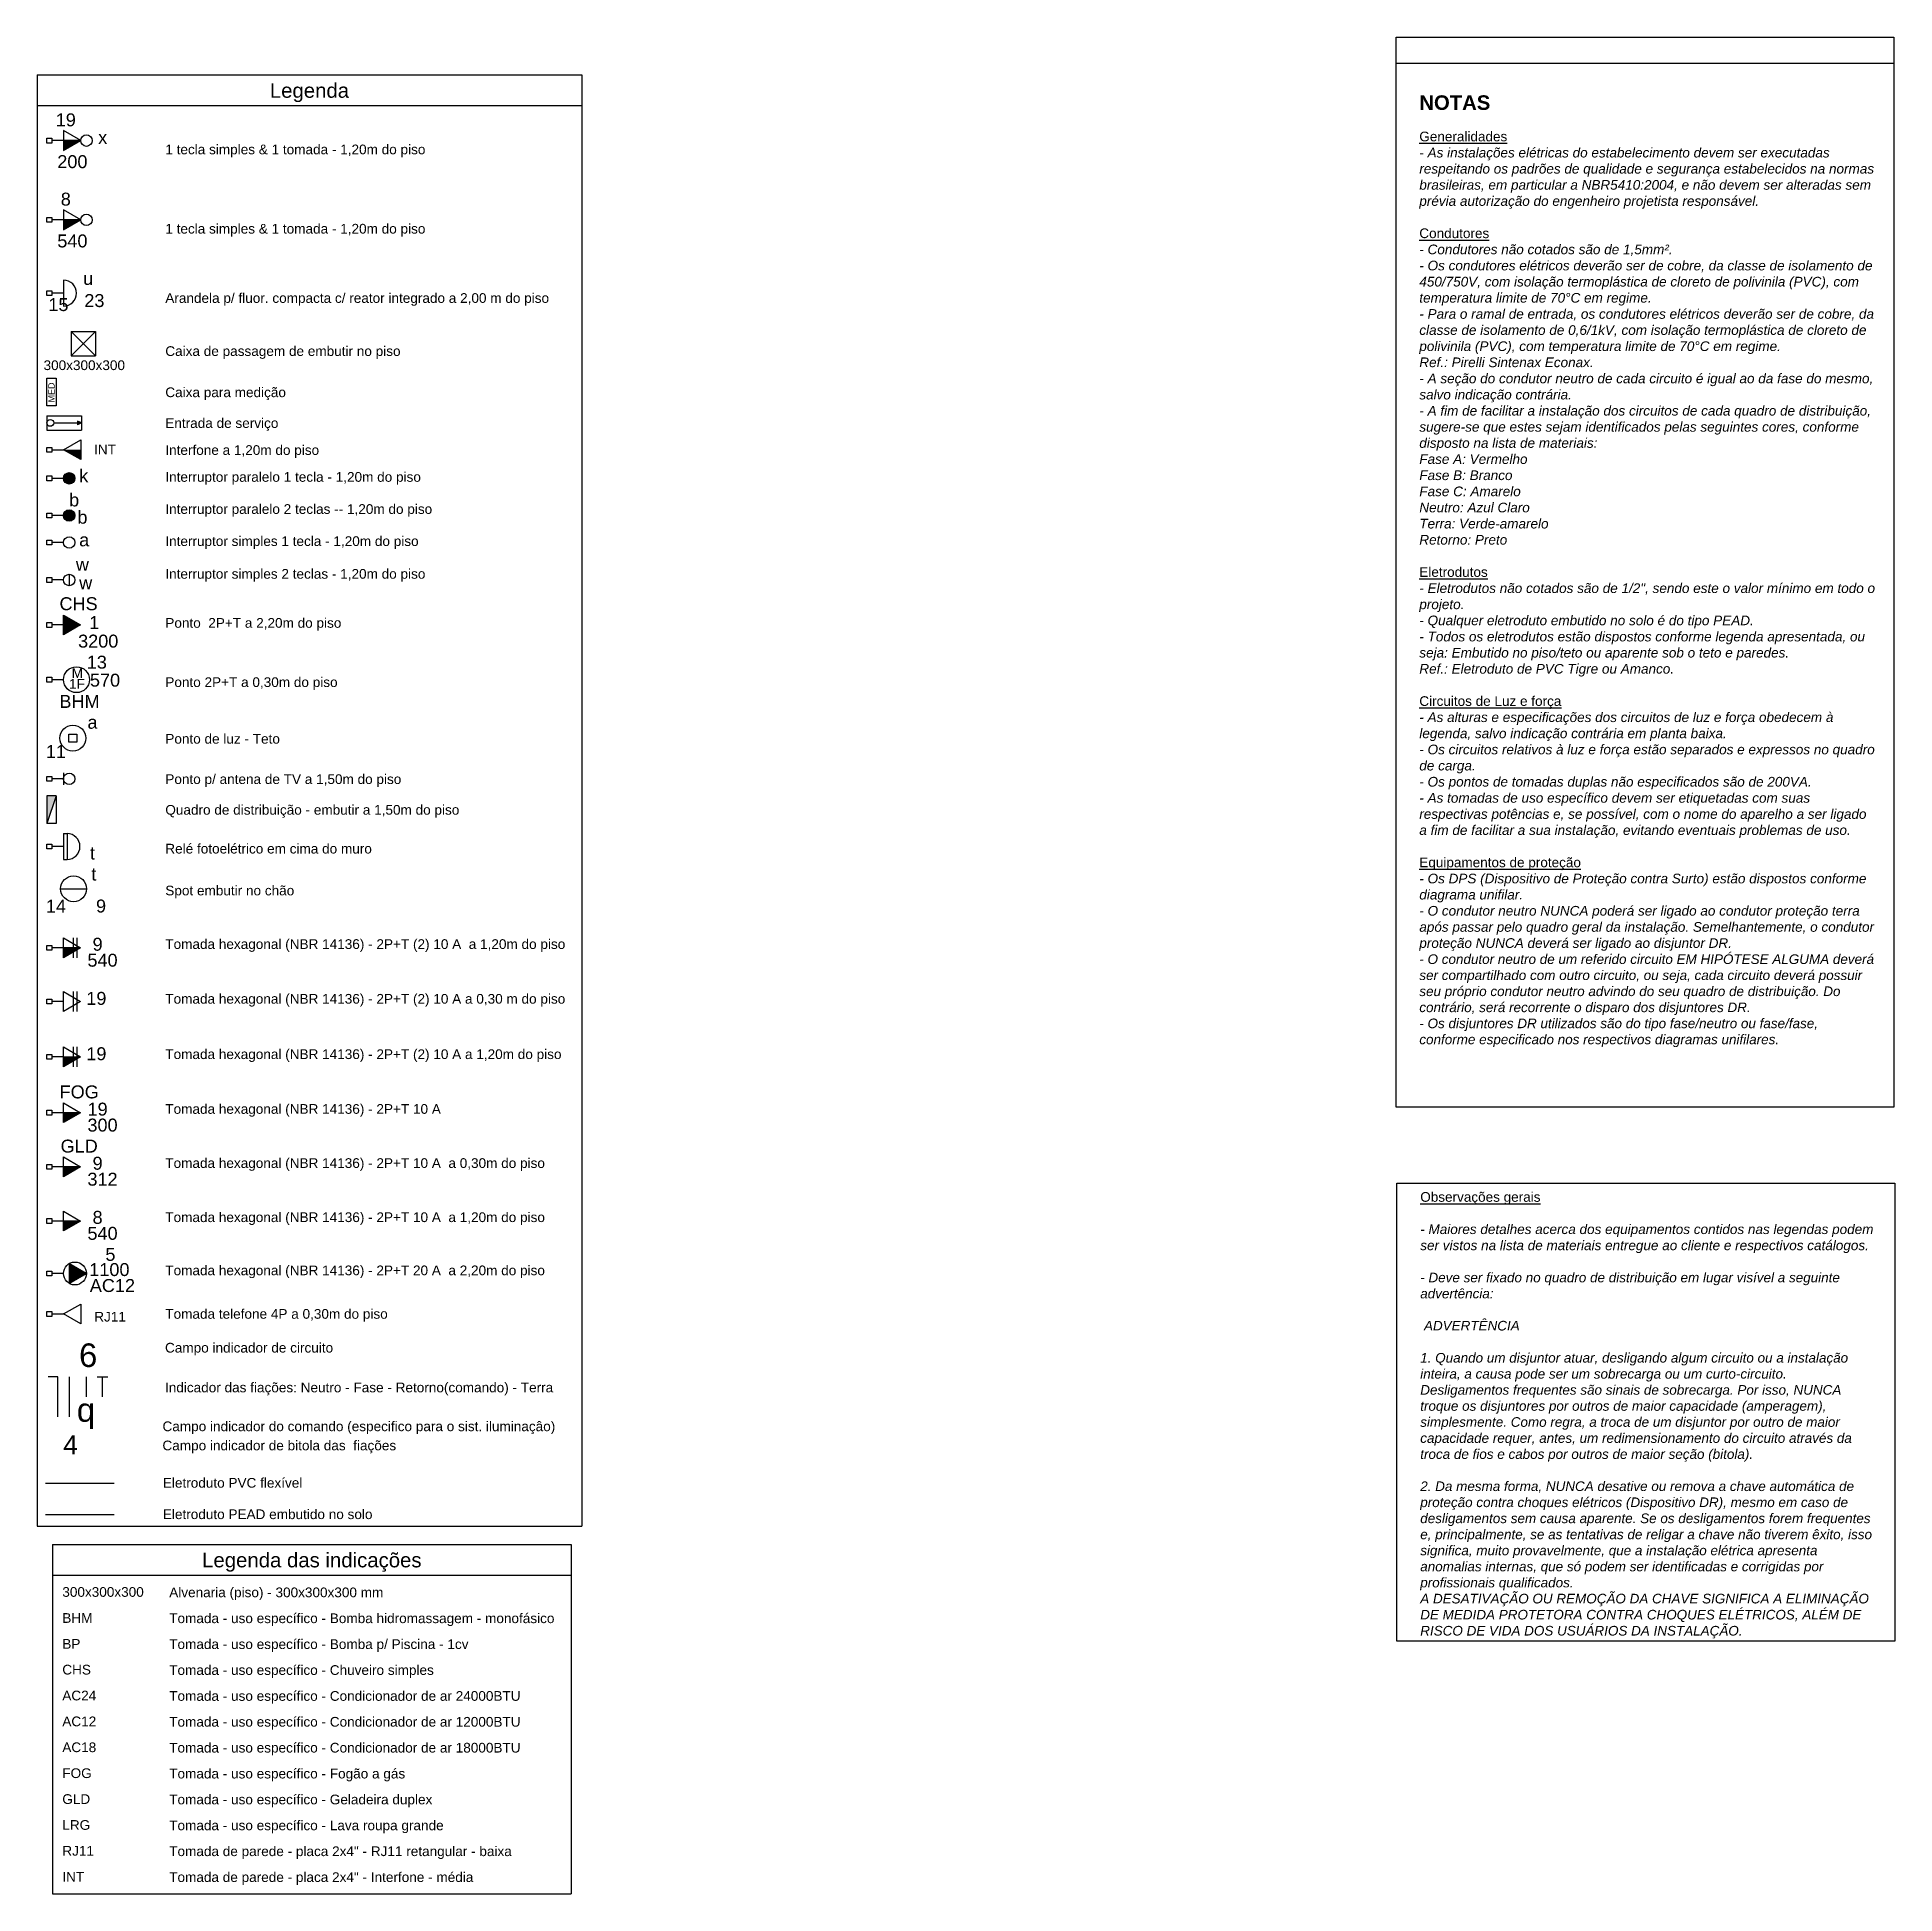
# Model space of a CAD drawing. Header units: millimetres. Extents: x 0 to 55.3, y 20.8 to 61.4.
# Drawn here: x 24.39 to 44.65, y 20.84 to 41.09 of the extents above; entities that cross this region are included whole.
import ezdxf

# ---------------------------------------------------------------- set-up
doc = ezdxf.new("R2010")
doc.units = ezdxf.units.MM
doc.linetypes.add('Dashed', pattern=[0.75, 0.5, -0.25])
for name, color, linetype, lineweight in [('CE-Textos_pontos', 5, 'Continuous', 20), ('DI-Linhas_do_quadro', 1, 'Continuous', 30), ('DI-Textos_do_quadro', 7, 'Continuous', 20), ('DI-Título_do_quadro', 1, 'Continuous', 30), ('EL-Condutos', 4, 'Continuous', 30), ('EL-Pontos', 1, 'Continuous', 30), ('P-SIMBOL', 3, 'Continuous', 30)]:
    doc.layers.add(name, color=color, linetype=linetype, lineweight=lineweight)
doc.styles.add('Arial', font='Arial')

msp = doc.modelspace()

# ---------------------------------------------------------------- texts
at = {"color": 1, "char_height": 0.0792, "width": 4.965163, "attachment_point": 4}
for s, insert in [('{\\fArial|b1|i0|c0|p34;\\H2x;NOTAS\\fArial|b0|i0|c0|p34;\\P\\H0.49998x;\\P\\H1.333x;\\LGeneralidades\\l\\P\\fArial|b0|i1|c0|p34;- As instalações elétricas do estabelecimento devem ser executadas\\Prespeitando os padrões de qualidade e segurança estabelecidos na normas\\Pbrasileiras, em particular a NBR5410:2004, e não devem ser alteradas sem\\Pprévia autorização do engenheiro projetista responsável.\\P\\P\\fArial|b0|i0|c0|p34;\\H0.99998x;\\LCondutores \\P\\fArial|b0|i1|c0|p34;\\l- Condutores não cotados são de 1,5mm².\\P- Os condutores elétricos deverão ser de cobre, da classe de isolamento de\\P450/750V, com isolação termoplástica de cloreto de polivinila (PVC), com\\Ptemperatura limite de 70°C em regime. \\P\\H0.99998x;- Para o ramal de entrada, os condutores elétricos deverão ser de cobre, da\\Pclasse de isolamento de 0,6/1kV, com isolação termoplástica de cloreto de\\Ppolivinila (PVC), com temperatura limite de 70°C em regime. \\PRef.: Pirelli Sintenax Econax.\\P- A seção do condutor neutro de cada circuito é igual ao da fase do mesmo,\\Psalvo indicação contrária.\\P- A fim de facilitar a instalação dos circuitos de cada quadro de distribuição,\\Psugere-se que estes sejam identificados pelas seguintes cores, conforme\\Pdisposto na lista de materiais:\\PFase A: Vermelho\\PFase B: Branco\\PFase C: Amarelo\\PNeutro: Azul Claro\\PTerra: Verde-amarelo\\PRetorno: Preto\\P\\fArial|b0|i0|c0|p34;\\P\\LEletrodutos\\P\\fArial|b0|i1|c0|p34;\\l- Eletrodutos não cotados são de 1/2", sendo este o valor mínimo em todo o\\Pprojeto.\\P- Qualquer eletroduto embutido no solo é do tipo PEAD.\\P- Todos os eletrodutos estão dispostos conforme legenda apresentada, ou\\Pseja: Embutido no piso/teto ou aparente sob o teto e paredes.\\PRef.: Eletroduto de PVC Tigre ou Amanco.\\P\\P\\fArial|b0|i0|c0|p34;\\LCircuitos de Luz e força\\P\\fArial|b0|i1|c0|p34;\\l- As alturas e especificações dos circuitos de luz e força obedecem à\\Plegenda, salvo indicação contrária em planta baixa.\\fArial|b0|i0|c0|p34;\\P\\fArial|b0|i1|c0|p34;- Os circuitos relativos à luz e força estão separados e expressos no quadro\\Pde carga.\\P- Os pontos de tomadas duplas não especificados são de 200VA.\\P- As tomadas de uso específico devem ser etiquetadas com suas\\Prespectivas potências e, se possível, com o nome do aparelho a ser ligado\\Pa fim de facilitar a sua instalação, evitando eventuais problemas de uso.\\P\\P\\fArial|b0|i0|c0|p34;\\LEquipamentos de proteção\\P\\fArial|b0|i1|c0|p34;\\l- Os DPS (Dispositivo de Proteção contra Surto) estão dispostos conforme\\Pdiagrama unifilar.\\P- O condutor neutro NUNCA poderá ser ligado ao condutor proteção terra\\Papós passar pelo quadro geral da instalação. Semelhantemente, o condutor\\Pproteção NUNCA deverá ser ligado ao disjuntor DR.\\P\\H0.99529x;- O condutor neutro de um referido circuito EM HIPÓTESE ALGUMA deverá\\Pser compartilhado com outro circuito, ou seja, cada circuito deverá possuir\\Pseu próprio condutor neutro advindo do seu quadro de distribuição. Do\\Pcontrário, será recorrente o disparo dos disjuntores DR.\\P- Os disjuntores DR utilizados são do tipo fase/neutro ou fase/fase,\\Pconforme especificado nos respectivos diagramas unifilares.\\fArial|b0|i0|c0|p34; }', (39.46704, 35.26645)), ('{\\fArial|b1|i1|c0|p34;\\H1.3329x;                                                          \\P\\P\\fArial|b0|i0|c0|p34;\\LObservações gerais\\P\\P\\fArial|b0|i1|c0|p34;\\l- Maiores detalhes acerca dos equipamentos contidos nas legendas podem\\Pser vistos na lista de materiais entregue ao cliente e respectivos catálogos.\\P\\H0.99529x;\\P- Deve ser fixado no quadro de distribuição em lugar visível a seguinte\\Padvertência:\\P\\P ADVERTÊNCIA\\P\\P1. Quando um disjuntor atuar, desligando algum circuito ou a instalação\\Pinteira, a causa pode ser um sobrecarga ou um curto-circuito.\\PDesligamentos frequentes são sinais de sobrecarga. Por isso, NUNCA\\Ptroque os disjuntores por outros de maior capacidade (amperagem),\\Psimplesmente. Como regra, a troca de um disjuntor por outro de maior\\Pcapacidade requer, antes, um redimensionamento do circuito através da\\Ptroca de fios e cabos por outros de maior seção (bitola).\\P\\P2. Da mesma forma, NUNCA desative ou remova a chave automática de\\Pproteção contra choques elétricos (Dispositivo DR), mesmo em caso de\\Pdesligamentos sem causa aparente. Se os desligamentos forem frequentes\\Pe, principalmente, se as tentativas de religar a chave não tiverem êxito, isso\\Psignifica, muito provavelmente, que a instalação elétrica apresenta\\Panomalias internas, que só podem ser identificadas e corrigidas por\\Pprofissionais qualificados. \\PA DESATIVAÇÃO OU REMOÇÃO DA CHAVE SIGNIFICA A ELIMINAÇÃO\\PDE MEDIDA PROTETORA CONTRA CHOQUES ELÉTRICOS, ALÉM DE\\PRISCO DE VIDA DOS USUÁRIOS DA INSTALAÇÃO.}', (39.477102, 26.234842))]:
    msp.add_mtext(s, dxfattribs=dict(at, insert=insert))
at = {"color": 3, "insert": (25.01389, 36.541543), "char_height": 0.1059, "width": 0.38124, "attachment_point": 7, "line_spacing_factor": 0.798, "style": 'Arial'}
msp.add_mtext('INT', dxfattribs=at)
at = {"layer": 'CE-Textos_pontos', "color": 3, "insert": (25.01539, 27.079843), "char_height": 0.1059, "width": 0.50832, "attachment_point": 7, "line_spacing_factor": 0.798, "style": 'Arial'}
msp.add_mtext('RJ11', dxfattribs=at)
at = {"layer": 'DI-Textos_do_quadro', "char_height": 0.1059, "attachment_point": 7, "line_spacing_factor": 0.798, "style": 'Arial'}
for s, insert, width in [('1 tecla simples & 1 tomada - 1,20m do piso', (25.79039, 39.783096), 5.33736), ('1 tecla simples & 1 tomada - 1,20m do piso', (25.79039, 38.918096), 5.33736), ('Arandela p/ fluor. compacta c/ reator integrado a 2,00 m do piso', (25.79039, 38.162096), 8.13312), ('Caixa de passagem de embutir no piso', (25.79039, 37.583096), 4.57488), ('Caixa para medição', (25.79039, 37.133096), 2.28744), ('Entrada de serviço', (25.79039, 36.797096), 2.28744), ('Interfone a 1,20m do piso', (25.79039, 36.503596), 3.177), ('Interruptor paralelo 1 tecla - 1,20m do piso', (25.79039, 36.210596), 5.59152), ('Interruptor paralelo 2 teclas -- 1,20m do piso', (25.79039, 35.860096), 5.84568), ('Interruptor simples 1 tecla - 1,20m do piso', (25.79039, 35.510096), 5.46444), ('Interruptor simples 2 teclas - 1,20m do piso', (25.79039, 35.153096), 5.59152), ('Ponto  2P+T a 2,20m do piso', (25.79039, 34.618096), 3.43116), ('Ponto 2P+T a 0,30m do piso', (25.79039, 33.971596), 3.30408), ('Ponto de luz - Teto', (25.79039, 33.384043), 2.41452), ('Ponto p/ antena de TV a 1,50m do piso', (25.79039, 32.913596), 4.70196), ('Quadro de distribuição - embutir a 1,50m do piso', (25.79039, 32.578096), 6.09984), ('Relé fotoelétrico em cima do muro', (25.79039, 32.185596), 4.19364), ('Spot embutir no chão', (25.79039, 31.698596), 2.5416), ('Tomada hexagonal (NBR 14136) - 2P+T (2) 10 A  a 1,20m do piso', (25.79039, 31.114096), 7.75188), ('Tomada hexagonal (NBR 14136) - 2P+T (2) 10 A a 0,30 m do piso', (25.79039, 30.517096), 7.75188), ('Tomada hexagonal (NBR 14136) - 2P+T (2) 10 A a 1,20m do piso', (25.79039, 29.913096), 7.6248), ('Tomada hexagonal (NBR 14136) - 2P+T 10 A', (25.79039, 29.315596), 5.0832), ('Tomada hexagonal (NBR 14136) - 2P+T 10 A  a 0,30m do piso', (25.79039, 28.725096), 7.24356), ('Tomada hexagonal (NBR 14136) - 2P+T 10 A  a 1,20m do piso', (25.79039, 28.134596), 7.24356), ('Tomada hexagonal (NBR 14136) - 2P+T 20 A  a 2,20m do piso', (25.79039, 27.554596), 7.24356), ('Tomada telefone 4P a 0,30m do piso', (25.79039, 27.080096), 4.32072), ('Campo indicador de circuito', (25.787103, 26.710985), 7.24356), ('Indicador das fiações: Neutro - Fase - Retorno(comando) - Terra ', (25.786799, 26.276558), 7.24356), ('Campo indicador do comando (especifico para o sist. iluminaçâo)', (25.759593, 25.852771), 7.24356), ('Campo indicador de bitola das  fiações ', (25.758984, 25.643943), 7.24356), ('Eletroduto PVC flexível', (25.763703, 25.267402), 7.24356), ('Eletroduto PEAD embutido no solo', (25.763703, 24.924867), 7.24356), ('Alvenaria (piso) - 300x300x300 mm', (25.83305, 24.042016), 4.19364), ('Tomada - uso específico - Bomba hidromassagem - monofásico', (25.83305, 23.759516), 7.37064), ('Tomada - uso específico - Bomba p/ Piscina - 1cv', (25.83305, 23.477016), 6.09984), ('Tomada - uso específico - Chuveiro simples', (25.83305, 23.194516), 5.33736), ('Tomada - uso específico - Condicionador de ar 24000BTU', (25.83305, 22.912016), 6.86232), ('Tomada - uso específico - Condicionador de ar 12000BTU', (25.83305, 22.630016), 7.6248), ('Tomada - uso específico - Condicionador de ar 18000BTU', (25.83305, 22.347516), 7.6248), ('Tomada - uso específico - Fogão a gás', (25.83305, 22.065016), 4.70196), ('Tomada - uso específico - Geladeira duplex', (25.83305, 21.782516), 5.33736), ('Tomada - uso específico - Lava roupa grande', (25.83305, 21.500016), 5.46444), ('Tomada de parede - placa 2x4" - RJ11 retangular - baixa', (25.83305, 21.218016), 7.87896), ('Tomada de parede - placa 2x4" - Interfone - média', (25.83305, 20.935516), 7.37064)]:
    msp.add_mtext(s, dxfattribs=dict(at, insert=insert, width=width))
at = {"layer": 'DI-Título_do_quadro', "char_height": 0.15885, "attachment_point": 8, "line_spacing_factor": 0.798, "style": 'Arial'}
for s, insert, width in [('Legenda', (27.36239, 40.383596), 1.33434), ('Legenda das indicações', (27.38855, 24.351016), 4.19364)]:
    msp.add_mtext(s, dxfattribs=dict(at, insert=insert, width=width))
at = {"layer": 'EL-Pontos', "char_height": 0.1059, "attachment_point": 7, "line_spacing_factor": 0.798, "style": 'Arial'}
for s, insert, width in [('300x300x300', (24.66705, 24.076963), 1.39788), ('BHM', (24.66705, 23.794463), 0.38124), ('BP', (24.66705, 23.511963), 0.25416), ('CHS', (24.66705, 23.229463), 0.38124), ('AC24', (24.66705, 22.946963), 0.50832), ('AC12', (24.66705, 22.664963), 0.50832), ('AC18', (24.66705, 22.382463), 0.50832), ('FOG', (24.66705, 22.099963), 0.38124), ('GLD', (24.66705, 21.817463), 0.38124), ('LRG', (24.66705, 21.534963), 0.38124), ('RJ11', (24.66705, 21.252963), 0.50832), ('INT', (24.66705, 20.970463), 0.38124)]:
    msp.add_mtext(s, dxfattribs=dict(at, insert=insert, width=width))
at = {"layer": 'P-SIMBOL', "style": 'Arial'}
for s, insert, char_height, width, attachment_point, line_spacing_factor in [('19', (24.70489, 40.118192), 0.1412, 0.33888, 8, 0.798), ('x', (25.10739, 39.928692), 0.1412, 0.16944, 8, 0.798), ('200', (24.77689, 39.662192), 0.1412, 0.50832, 8, 0.798), ('8', (24.70489, 39.253192), 0.1412, 0.16944, 8, 0.798), ('540', (24.77689, 38.797192), 0.1412, 0.50832, 8, 0.798), ('u', (24.94889, 38.388192), 0.1412, 0.16944, 8, 0.798), ('15', (24.62439, 38.102692), 0.1412, 0.33888, 8, 0.798), ('23', (25.01689, 38.146692), 0.1412, 0.33888, 8, 0.798), ('300x300x300', (24.90639, 37.459543), 0.1059, 1.39788, 8, 0.798), ('k', (24.85139, 36.238192), 0.1412, 0.16944, 7, 0.798), ('b', (24.74089, 35.971692), 0.1412, 0.16944, 7, 0.798), ('b', (24.83139, 35.783192), 0.1412, 0.16944, 7, 0.798), ('a', (24.85089, 35.536192), 0.1412, 0.16944, 7, 0.798), ('w', (24.81489, 35.271192), 0.1412, 0.16944, 7, 0.798), ('w', (24.85089, 35.069192), 0.1412, 0.16944, 7, 0.798), ('CHS', (24.84439, 34.839692), 0.1412, 0.50832, 8, 0.798), ('1', (25.01489, 34.635692), 0.1412, 0.16944, 8, 0.798), ('3200', (25.05839, 34.431692), 0.1412, 0.67776, 8, 0.798), ('13', (25.04339, 34.202192), 0.1412, 0.33888, 8, 0.798), ('1F', (24.74089, 33.985543), 0.1059, 0.25416, 7, 0.798), ('M', (24.76939, 34.101543), 0.1059, 0.12708, 7, 0.798), ('570', (25.13289, 34.005692), 0.1412, 0.50832, 8, 0.798), ('BHM', (24.85439, 33.775692), 0.1412, 0.50832, 8, 0.798), ('a', (24.99589, 33.546192), 0.1412, 0.16944, 8, 0.798), ('11', (24.59739, 33.229692), 0.1412, 0.33888, 8, 0.798), ('t', (24.99539, 32.120192), 0.1412, 0.16944, 8, 0.798), ('t', (25.01039, 31.890692), 0.1412, 0.16944, 8, 0.798), ('14', (24.59739, 31.541692), 0.1412, 0.33888, 8, 0.798), ('9', (25.08939, 31.541692), 0.1412, 0.16944, 8, 0.798), ('9', (25.05189, 31.124692), 0.1412, 0.16944, 8, 0.798), ('540', (25.10539, 30.950692), 0.1412, 0.50832, 8, 0.798), ('19', (25.03839, 30.534192), 0.1412, 0.33888, 8, 0.798), ('19', (25.03839, 29.930192), 0.1412, 0.33888, 8, 0.798), ('FOG', (24.85089, 29.513692), 0.1412, 0.50832, 8, 0.798), ('19', (25.05189, 29.326192), 0.1412, 0.33888, 8, 0.798), ('300', (25.10539, 29.152192), 0.1412, 0.50832, 8, 0.798), ('GLD', (24.85089, 28.922692), 0.1412, 0.50832, 8, 0.798), ('9', (25.05189, 28.735692), 0.1412, 0.16944, 8, 0.798), ('312', (25.10539, 28.561692), 0.1412, 0.50832, 8, 0.798), ('8', (25.05189, 28.145192), 0.1412, 0.16944, 8, 0.798), ('540', (25.10539, 27.971192), 0.1412, 0.50832, 8, 0.798), ('5', (25.19139, 27.741692), 0.1412, 0.16944, 8, 0.798), ('1100', (25.18039, 27.575692), 0.1412, 0.67776, 8, 0.798), ('AC12', (25.21339, 27.401692), 0.1412, 0.67776, 8, 0.798), ('6', (24.948811, 26.582019), 0.25724, 0.308688, 8, 0.9), ('q', (24.925135, 25.91032), 0.25724, 0.308688, 8, 0.9), ('4', (24.756429, 25.633538), 0.205792, 0.246951, 8, 0.9)]:
    msp.add_mtext(s, dxfattribs=dict(at, insert=insert, char_height=char_height, width=width, attachment_point=attachment_point, line_spacing_factor=line_spacing_factor))
at = {"layer": 'P-SIMBOL', "insert": (24.583592, 37.216596), "char_height": 0.0706, "width": 0.25416, "attachment_point": 8, "rotation": 90.0002105, "line_spacing_factor": 0.798, "style": 'Arial'}
msp.add_mtext('MED', dxfattribs=at)

# ---------------------------------------------------------------- hatches: boundary and pattern name
at = {"linetype": 'Continuous'}
msp.add_hatch(color=3, dxfattribs=at).paths.add_polyline_path([(24.86749, 36.591696), (24.67999, 36.591696), (24.86749, 36.483696)])
at = {"layer": 'EL-Pontos', "linetype": 'Continuous'}
msp.add_hatch(color=256, dxfattribs=at).paths.add_polyline_path([(24.67954, 29.968996), (24.86704, 29.968996), (24.67954, 29.860746)])
at = {"layer": 'P-SIMBOL', "linetype": 'Continuous'}
for points in [[(24.67999, 39.964296), (24.86749, 39.964296), (24.67999, 39.855796)], [(24.67999, 39.099346), (24.86749, 39.099346), (24.67999, 38.990846)], [(24.87774, 36.885046), (24.83409, 36.904996), (24.83414, 36.864796)], [(24.74254, 36.342446), (24.74254, 36.279946), (24.68004, 36.279946), (24.68054, 36.289646), (24.68604, 36.306596), (24.69204, 36.317096), (24.69904, 36.325096), (24.70954, 36.333096), (24.72254, 36.339246), (24.73554, 36.342096), (24.74254, 36.341946)], [(24.74254, 36.217446), (24.74254, 36.279946), (24.68004, 36.279946), (24.68054, 36.270296), (24.68604, 36.253346), (24.69204, 36.242846), (24.69904, 36.234846), (24.70954, 36.226846), (24.72254, 36.220696), (24.73554, 36.217846), (24.74254, 36.217996)], [(24.74254, 36.342446), (24.74254, 36.279946), (24.80504, 36.279946), (24.80454, 36.289646), (24.79904, 36.306596), (24.79304, 36.317096), (24.78604, 36.325096), (24.77554, 36.333096), (24.76254, 36.339246), (24.74954, 36.342096), (24.74254, 36.341946)], [(24.74254, 36.217446), (24.74254, 36.279946), (24.80504, 36.279946), (24.80454, 36.270296), (24.79904, 36.253346), (24.79304, 36.242846), (24.78604, 36.234846), (24.77554, 36.226846), (24.76254, 36.220696), (24.74954, 36.217846), (24.74254, 36.217996)], [(24.67954, 34.572396), (24.86704, 34.680646), (24.67954, 34.788896)], [(24.59834, 32.816346), (24.49849, 32.816346), (24.49849, 32.515446)], [(24.67954, 31.157896), (24.86704, 31.157896), (24.67954, 31.049646)], [(24.67954, 29.359346), (24.86704, 29.359346), (24.67954, 29.251096)], [(24.67954, 28.768696), (24.86704, 28.768696), (24.67954, 28.660446)], [(24.67954, 28.178096), (24.86704, 28.178096), (24.67954, 28.069846)], [(24.74199, 27.605596), (24.92949, 27.605596), (24.74199, 27.713846)], [(24.74199, 27.605596), (24.92949, 27.605596), (24.74199, 27.497346)]]:
    msp.add_hatch(color=256, dxfattribs=at).paths.add_polyline_path(points)

# ---------------------------------------------------------------- linework, layer by layer
at = {"color": 1}
for p, q in [((39.213141, 40.807932), (44.643218, 40.807932)), ((39.223204, 23.595744), (39.223204, 28.590848)), ((39.223204, 28.590848), (44.653281, 28.590848)), ((44.653281, 28.590848), (44.653281, 23.595744)), ((44.653281, 23.595744), (39.223204, 23.595744))]:
    msp.add_line(p, q, dxfattribs=at)
at = {"color": 3}
for p, q in [((24.67999, 36.591696), (24.86749, 36.699696)), ((24.86749, 36.699696), (24.86749, 36.483696)), ((24.49849, 36.618196), (24.55149, 36.618196)), ((24.49849, 36.565196), (24.49849, 36.618196)), ((24.55149, 36.565196), (24.49849, 36.565196)), ((24.55149, 36.618196), (24.55149, 36.565196)), ((24.55149, 36.591696), (24.67999, 36.591696)), ((24.86749, 36.483696), (24.67999, 36.591696))]:
    msp.add_line(p, q, dxfattribs=at)
at = {"color": 1, "flags": 128}
msp.add_lwpolyline([(39.213141, 41.093013), (44.643218, 41.093013), (44.643218, 29.419313), (39.213141, 29.419313)], close=True, dxfattribs=at)
at = {"layer": 'DI-Linhas_do_quadro', "linetype": 'Continuous'}
for p, q in [((24.39259, 40.683096), (30.33259, 40.683096)), ((24.39259, 40.683096), (24.39259, 24.848781)), ((30.33259, 40.683096), (30.33259, 24.848781)), ((24.39259, 40.347746), (30.33259, 40.347746)), ((24.39259, 24.848781), (30.33259, 24.848781)), ((24.56135, 24.650366), (30.216, 24.650366)), ((24.56135, 24.650366), (24.56135, 20.837966)), ((30.216, 24.650366), (30.216, 20.837966)), ((24.56135, 24.315016), (30.216, 24.315016)), ((24.56135, 20.837966), (30.216, 20.837966))]:
    msp.add_line(p, q, dxfattribs=at)
at = {"layer": 'EL-Condutos', "linetype": 'Continuous'}
msp.add_line((24.483975, 25.319081), (25.233327, 25.319081), dxfattribs=at)
at = {"layer": 'EL-Condutos', "linetype": 'Dashed', "ltscale": 10}
msp.add_line((24.483975, 24.976546), (25.233327, 24.976546), dxfattribs=at)
at = {"layer": 'EL-Pontos'}
msp.add_line((24.67954, 29.968996), (24.86704, 29.968996), dxfattribs=at)
at = {"layer": 'P-SIMBOL'}
for p, q in [((24.49849, 39.937796), (24.49849, 39.990796)), ((24.49849, 39.990796), (24.55149, 39.990796)), ((24.55149, 39.937796), (24.49849, 39.937796)), ((24.55149, 39.990796), (24.55149, 39.937796)), ((24.67999, 39.964296), (24.55149, 39.964296)), ((24.86749, 39.964296), (24.67999, 40.072796)), ((24.67999, 40.072796), (24.67999, 39.855796)), ((24.86749, 39.964296), (24.67999, 39.964296)), ((24.67999, 39.855796), (24.86749, 39.964296)), ((24.49849, 39.072846), (24.49849, 39.125846)), ((24.49849, 39.125846), (24.55149, 39.125846)), ((24.55149, 39.125846), (24.55149, 39.072846)), ((24.86749, 39.099346), (24.67999, 39.207846)), ((24.67999, 39.207846), (24.67999, 38.990846)), ((24.55149, 39.072846), (24.49849, 39.072846)), ((24.67999, 39.099346), (24.55149, 39.099346)), ((24.86749, 39.099346), (24.67999, 39.099346)), ((24.67999, 38.990846), (24.86749, 39.099346)), ((24.49849, 38.273796), (24.49849, 38.326846)), ((24.49849, 38.326846), (24.55154, 38.326846)), ((24.55154, 38.326846), (24.55154, 38.273796)), ((24.68004, 38.300296), (24.55154, 38.300296)), ((24.68004, 38.441546), (24.68004, 38.159046)), ((24.55154, 38.273796), (24.49849, 38.273796)), ((24.76319, 37.882496), (25.02819, 37.882496)), ((24.76319, 37.882496), (24.76319, 37.617496)), ((24.76319, 37.882496), (25.02819, 37.617496)), ((25.02819, 37.882496), (24.76319, 37.617496)), ((25.02819, 37.882496), (25.02819, 37.617496)), ((24.76319, 37.617496), (25.02819, 37.617496)), ((24.49849, 36.962846), (24.49849, 36.807196)), ((24.49849, 36.962846), (24.87774, 36.962846)), ((24.57349, 36.885046), (24.83409, 36.884896)), ((24.87774, 36.885046), (24.83409, 36.904996)), ((24.83409, 36.904996), (24.83414, 36.864796)), ((24.87774, 36.885046), (24.83414, 36.864796)), ((24.87774, 36.962846), (24.87774, 36.807196)), ((24.49849, 36.807196), (24.87774, 36.807196)), ((24.49849, 36.253446), (24.49849, 36.306446)), ((24.49849, 36.306446), (24.55154, 36.306446)), ((24.55154, 36.306446), (24.55154, 36.253446)), ((24.68004, 36.279946), (24.55154, 36.279946)), ((24.74254, 36.342446), (24.74254, 36.217446)), ((24.55154, 36.253446), (24.49849, 36.253446)), ((24.49849, 35.847546), (24.49849, 35.900596)), ((24.49849, 35.900596), (24.55154, 35.900596)), ((24.55154, 35.900596), (24.55154, 35.847546)), ((24.68004, 35.874046), (24.55154, 35.874046)), ((24.55154, 35.847546), (24.49849, 35.847546)), ((24.49849, 35.554146), (24.49849, 35.607196)), ((24.49849, 35.607196), (24.55154, 35.607196)), ((24.55154, 35.554146), (24.49849, 35.554146)), ((24.55154, 35.607196), (24.55154, 35.554146)), ((24.68004, 35.580646), (24.55154, 35.580646)), ((24.49849, 35.144896), (24.49849, 35.197946)), ((24.49849, 35.197946), (24.55154, 35.197946)), ((24.55154, 35.144896), (24.49849, 35.144896)), ((24.55154, 35.197946), (24.55154, 35.144896)), ((24.68004, 35.171396), (24.55154, 35.171396)), ((24.74254, 35.233896), (24.74254, 35.108896)), ((24.49849, 34.654096), (24.49849, 34.707146)), ((24.49849, 34.707146), (24.55154, 34.707146)), ((24.55154, 34.654096), (24.49849, 34.654096)), ((24.55154, 34.707146), (24.55154, 34.654096)), ((24.67954, 34.680646), (24.55154, 34.680646)), ((24.67954, 34.572396), (24.67954, 34.788896)), ((24.67954, 34.788896), (24.86704, 34.680646)), ((24.86704, 34.680646), (24.67954, 34.572396)), ((24.49849, 34.056846), (24.49849, 34.109846)), ((24.49849, 34.109846), (24.55154, 34.109846)), ((24.55154, 34.056846), (24.49849, 34.056846)), ((24.55154, 34.109846), (24.55154, 34.056846)), ((24.68004, 34.083346), (24.55154, 34.083346)), ((24.73844, 33.489896), (24.82694, 33.489896)), ((24.73844, 33.401496), (24.73844, 33.489896)), ((24.82694, 33.489896), (24.82694, 33.401496)), ((24.82694, 33.401496), (24.73844, 33.401496)), ((24.49849, 32.974646), (24.49849, 33.027696)), ((24.49849, 33.027696), (24.55154, 33.027696)), ((24.55154, 33.027696), (24.55154, 32.974646)), ((24.68004, 33.065946), (24.68004, 32.937446)), ((24.55154, 32.974646), (24.49849, 32.974646)), ((24.68004, 33.001196), (24.55154, 33.001196)), ((24.59834, 32.816346), (24.49849, 32.816346)), ((24.49849, 32.816346), (24.49849, 32.515446)), ((24.59834, 32.816346), (24.49849, 32.515446)), ((24.59834, 32.816346), (24.59834, 32.515446)), ((24.59834, 32.515446), (24.49849, 32.515446)), ((24.49849, 32.289996), (24.55149, 32.289996)), ((24.49849, 32.236996), (24.49849, 32.289996)), ((24.55149, 32.236996), (24.49849, 32.236996)), ((24.55149, 32.289996), (24.55149, 32.236996)), ((24.67999, 32.263496), (24.55149, 32.263496)), ((24.67999, 32.404996), (24.67999, 32.121996)), ((24.67999, 32.404996), (24.71849, 32.404996)), ((24.71849, 32.404996), (24.71849, 32.121996)), ((24.71849, 32.404996), (24.71849, 32.121996)), ((24.67999, 32.121996), (24.71849, 32.121996)), ((24.64834, 31.802546), (24.93134, 31.802546)), ((24.67954, 31.266146), (24.86704, 31.157896)), ((24.67954, 31.049646), (24.67954, 31.266146)), ((24.78799, 31.049646), (24.78799, 31.266146)), ((24.82864, 31.049646), (24.82864, 31.266146)), ((24.49849, 31.131396), (24.49849, 31.184396)), ((24.49849, 31.184396), (24.55154, 31.184396)), ((24.55154, 31.131396), (24.49849, 31.131396)), ((24.55154, 31.184396), (24.55154, 31.131396)), ((24.67954, 31.157896), (24.55154, 31.157896)), ((24.86704, 31.157896), (24.67954, 31.157896)), ((24.86704, 31.157896), (24.67954, 31.049646)), ((24.49849, 30.546496), (24.49849, 30.599496)), ((24.49849, 30.599496), (24.55154, 30.599496)), ((24.55154, 30.599496), (24.55154, 30.546496)), ((24.67954, 30.681246), (24.86704, 30.572996)), ((24.67954, 30.464746), (24.67954, 30.681246)), ((24.78799, 30.464746), (24.78799, 30.681246)), ((24.82864, 30.464746), (24.82864, 30.681246)), ((24.55154, 30.546496), (24.49849, 30.546496)), ((24.67954, 30.572996), (24.55154, 30.572996)), ((24.86704, 30.572996), (24.67954, 30.464746)), ((24.49849, 29.942496), (24.49849, 29.995546)), ((24.49849, 29.995546), (24.55154, 29.995546)), ((24.55154, 29.995546), (24.55154, 29.942496)), ((24.67954, 30.077246), (24.86704, 29.968996)), ((24.67954, 29.860746), (24.67954, 30.077246)), ((24.78799, 29.860746), (24.78799, 30.077246)), ((24.82864, 29.860746), (24.82864, 30.077246)), ((24.55154, 29.942496), (24.49849, 29.942496)), ((24.67954, 29.968996), (24.55154, 29.968996)), ((24.86704, 29.968996), (24.67954, 29.860746)), ((24.49849, 29.332796), (24.49849, 29.385846)), ((24.49849, 29.385846), (24.55154, 29.385846)), ((24.55154, 29.385846), (24.55154, 29.332796)), ((24.67954, 29.467596), (24.86704, 29.359346)), ((24.67954, 29.251096), (24.67954, 29.467596)), ((24.55154, 29.332796), (24.49849, 29.332796)), ((24.67954, 29.359346), (24.55154, 29.359346)), ((24.86704, 29.359346), (24.67954, 29.359346)), ((24.86704, 29.359346), (24.67954, 29.251096)), ((24.49849, 28.742196), (24.49849, 28.795246)), ((24.49849, 28.795246), (24.55154, 28.795246)), ((24.55154, 28.795246), (24.55154, 28.742196)), ((24.67954, 28.876946), (24.86704, 28.768696)), ((24.67954, 28.660446), (24.67954, 28.876946)), ((24.55154, 28.742196), (24.49849, 28.742196)), ((24.67954, 28.768696), (24.55154, 28.768696)), ((24.86704, 28.768696), (24.67954, 28.768696)), ((24.86704, 28.768696), (24.67954, 28.660446)), ((24.49849, 28.151596), (24.49849, 28.204646)), ((24.49849, 28.204646), (24.55154, 28.204646)), ((24.55154, 28.204646), (24.55154, 28.151596)), ((24.67954, 28.178096), (24.55154, 28.178096)), ((24.67954, 28.286346), (24.86704, 28.178096)), ((24.67954, 28.069846), (24.67954, 28.286346)), ((24.86704, 28.178096), (24.67954, 28.178096)), ((24.86704, 28.178096), (24.67954, 28.069846)), ((24.55154, 28.151596), (24.49849, 28.151596)), ((24.49849, 27.579046), (24.49849, 27.632096)), ((24.49849, 27.632096), (24.55154, 27.632096)), ((24.55154, 27.579046), (24.49849, 27.579046)), ((24.55154, 27.632096), (24.55154, 27.579046)), ((24.67949, 27.605596), (24.55154, 27.605596)), ((24.92949, 27.605596), (24.74199, 27.713846)), ((24.74199, 27.713846), (24.74199, 27.497346)), ((24.74199, 27.497346), (24.92949, 27.605596)), ((24.49849, 27.190746), (24.55149, 27.190746)), ((24.49849, 27.137746), (24.49849, 27.190746)), ((24.55149, 27.190746), (24.55149, 27.137746)), ((24.55149, 27.164246), (24.67999, 27.164246)), ((24.67999, 27.164246), (24.86749, 27.272246)), ((24.86749, 27.056246), (24.67999, 27.164246)), ((24.86749, 27.272246), (24.86749, 27.056246)), ((24.55149, 27.137746), (24.49849, 27.137746)), ((24.61669, 26.47964), (24.511414, 26.47964)), ((24.61669, 26.042405), (24.61669, 26.47964)), ((24.744768, 26.042405), (24.744768, 26.47964)), ((24.930496, 26.261022), (24.930496, 26.47964)), ((25.045994, 26.47964), (25.16259, 26.47964)), ((25.104292, 26.261022), (25.104292, 26.47964))]:
    msp.add_line(p, q, dxfattribs=at)
at = {"layer": 'P-SIMBOL', "flags": 128}
msp.add_lwpolyline([(24.49849, 37.371246), (24.59849, 37.371246), (24.59849, 37.070346), (24.49849, 37.070346), (24.49849, 37.371246)], dxfattribs=at)
at = {"layer": 'P-SIMBOL', "const_width": 0.061256}
msp.add_lwpolyline([(24.711661, 35.874046, 1), (24.772918, 35.874046, 1)], format="xyb", close=True, dxfattribs=at)
at = {"layer": 'P-SIMBOL'}
for centre, radius in [((24.92999, 39.964296), 0.0625), ((24.92999, 39.099346), 0.0625), ((24.53599, 36.885046), 0.037505), ((24.74254, 36.279946), 0.0625), ((24.74229, 35.874046), 0.0625), ((24.74254, 35.874046), 0.0625), ((24.74254, 35.580646), 0.0625), ((24.74254, 35.171396), 0.0625), ((24.82104, 34.083346), 0.14125), ((24.78244, 33.445696), 0.14125), ((24.74254, 33.001196), 0.0625), ((24.78984, 31.802546), 0.14125), ((24.80449, 27.605596), 0.125)]:
    msp.add_circle(centre, radius, dxfattribs=at)
for centre in [(24.68004, 38.300296), (24.71849, 32.263496)]:
    msp.add_arc(centre, 0.14125, 270, 90, dxfattribs=at)

msp.set_redraw_order([(e.dxf.handle, doc.entitydb.next_handle()) for e in msp.query("TEXT MTEXT ATTDEF DIMENSION ARC_DIMENSION")])  # texts and dimensions are drawn at this point

doc.saveas('drawing.dxf')
